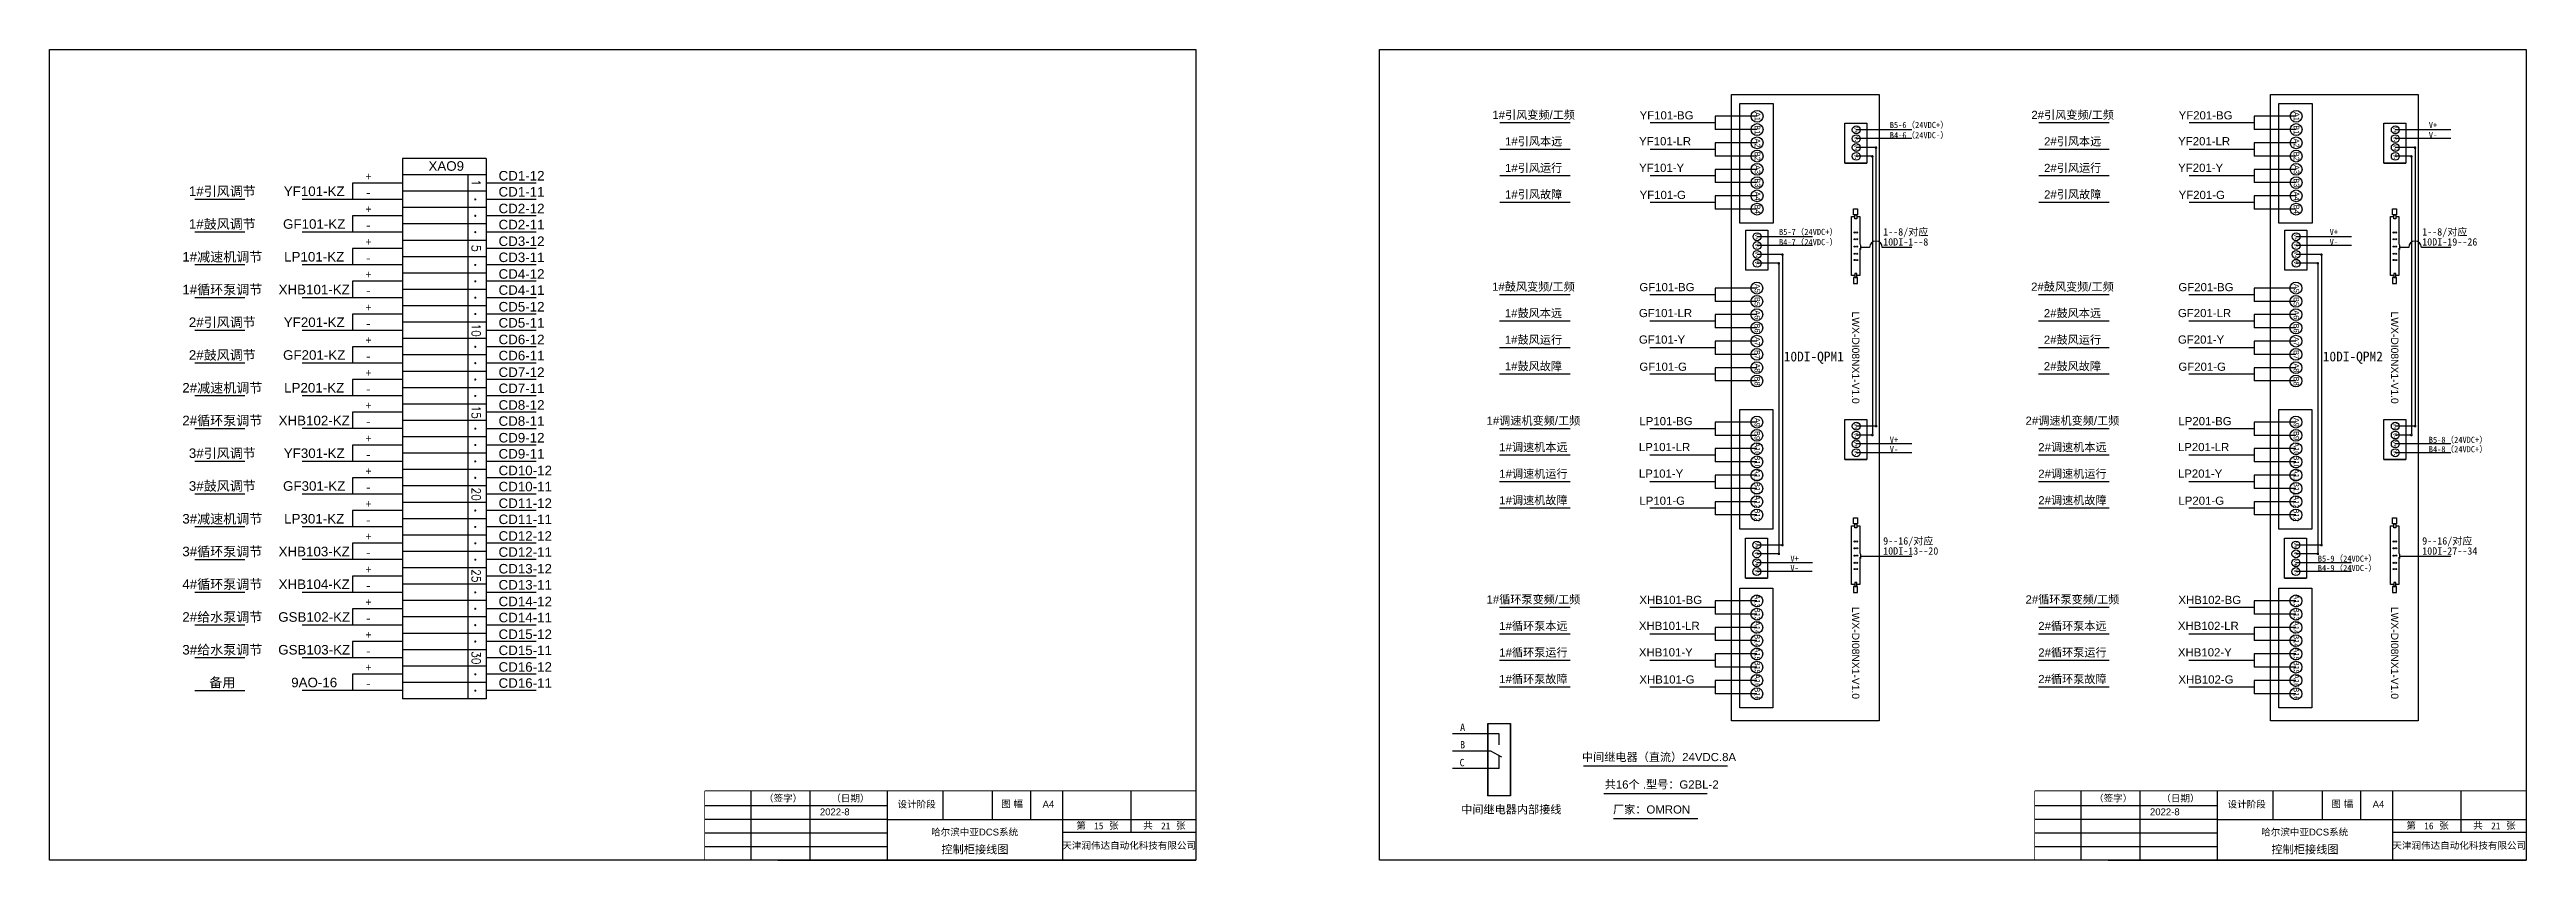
# Model space of a CAD drawing. Extents: x -156069 to -122631, y 9787 to 31117.
# Drawn here: x -136578 to -127504, y 13351 to 16323 of the extents above; entities that cross this region are included whole.
import ezdxf
from ezdxf.enums import TextEntityAlignment as Align

# ---------------------------------------------------------------- set-up
doc = ezdxf.new("R2010")
doc.units = 0
doc.layers.get('0').update_dxf_attribs({"linetype": 'CONTINUOUS'})
doc.layers.add('1', color=143, linetype='CONTINUOUS')
doc.layers.add('TEXT', color=3, linetype='CONTINUOUS')
doc.styles.add('Arial', font='arial.ttf')
doc.styles.add('ROMAND', font='romand')
doc.styles.get("Standard").update_dxf_attribs({"font": ''})
doc.styles.get('Standard').set_extended_font_data('SimSun')

msp = doc.modelspace()

# ---------------------------------------------------------------- texts
at = {"color": 0, "style": 'Arial', "width": 0.8}
for s, height, p in [('A1', 20.25, (-130320.46672, 16077.29488)), ('A1', 20.25, (-128345.7438, 16077.29488)), ('A2', 20.25, (-130320.46672, 15980.09488)), ('B1', 20.25, (-130320.46672, 16028.69488)), ('V+', 13.5, (-129959.60743, 16027.71284)), ('V-', 13.5, (-129959.60743, 15995.31284)), ('V+', 13.5, (-129959.60743, 15962.91284)), ('A2', 20.25, (-128345.7438, 15980.09488)), ('B1', 20.25, (-128345.7438, 16028.69488)), ('V+', 13.5, (-127984.88451, 16027.71284)), ('V-', 13.5, (-127984.88451, 15995.31284)), ('V+', 13.5, (-127984.88451, 15962.91284)), ('A3', 20.25, (-130320.46672, 15882.89488)), ('B2', 20.25, (-130320.46672, 15931.49488)), ('V-', 13.5, (-129959.60743, 15930.51284)), ('A3', 20.25, (-128345.7438, 15882.89488)), ('B2', 20.25, (-128345.7438, 15931.49488)), ('V-', 13.5, (-127984.88451, 15930.51284)), ('B3', 20.25, (-130320.46672, 15834.29488)), ('A4', 20.25, (-130320.46672, 15785.69488)), ('B3', 20.25, (-128345.7438, 15834.29488)), ('A4', 20.25, (-128345.7438, 15785.69488)), ('B4', 20.25, (-130320.46672, 15737.09488)), ('B4', 20.25, (-128345.7438, 15737.09488)), ('V+', 13.5, (-130322.85124, 15635.79042)), ('V-', 13.5, (-130322.85124, 15603.39042)), ('V+', 13.5, (-128348.12831, 15635.79042)), ('V-', 13.5, (-128348.12831, 15603.39042)), ('V+', 13.5, (-130322.85124, 15570.99042)), ('V-', 13.5, (-130322.85124, 15538.59042)), ('V+', 13.5, (-128348.12831, 15570.99042)), ('V-', 13.5, (-128348.12831, 15538.59042)), ('A5', 20.25, (-130321.33795, 15447.77211)), ('A5', 20.25, (-128346.61503, 15447.77211)), ('A6', 20.25, (-130321.33795, 15350.57211)), ('B5', 20.25, (-130321.33795, 15399.17211)), ('A6', 20.25, (-128346.61503, 15350.57211)), ('B5', 20.25, (-128346.61503, 15399.17211)), ('B6', 20.25, (-130321.33795, 15301.97211)), ('A7', 20.25, (-130321.33795, 15253.37211)), ('B6', 20.25, (-128346.61503, 15301.97211)), ('A7', 20.25, (-128346.61503, 15253.37211)), ('A8', 20.25, (-130321.33795, 15156.17211)), ('B7', 20.25, (-130321.33795, 15204.77211)), ('A8', 20.25, (-128346.61503, 15156.17211)), ('B7', 20.25, (-128346.61503, 15204.77211)), ('B8', 20.25, (-130321.33795, 15107.57211)), ('B8', 20.25, (-128346.61503, 15107.57211)), ('A9', 20.25, (-130321.33795, 14956.77448)), ('B9', 20.25, (-130321.33795, 14908.17448)), ('V+', 13.5, (-129959.60743, 14941.62943)), ('V-', 13.5, (-129959.60743, 14909.22943)), ('V+', 13.5, (-129959.60743, 14876.82943)), ('A9', 20.25, (-128346.61503, 14956.77448)), ('B9', 20.25, (-128346.61503, 14908.17448)), ('V+', 13.5, (-127984.88451, 14941.62943)), ('V-', 13.5, (-127984.88451, 14909.22943)), ('V+', 13.5, (-127984.88451, 14876.82943)), ('A10', 20.25, (-130321.33795, 14859.57448)), ('B10', 20.25, (-130321.33795, 14810.97448)), ('V-', 13.5, (-129959.60743, 14844.42943)), ('A10', 20.25, (-128346.61503, 14859.57448)), ('B10', 20.25, (-128346.61503, 14810.97448)), ('V-', 13.5, (-127984.88451, 14844.42943)), ('A11', 20.25, (-130321.33795, 14762.37448)), ('B11', 20.25, (-130321.33795, 14713.77448)), ('A11', 20.25, (-128346.61503, 14762.37448)), ('B11', 20.25, (-128346.61503, 14713.77448)), ('A12', 20.25, (-130321.33795, 14665.17448)), ('B12', 20.25, (-130321.33795, 14616.57448)), ('A12', 20.25, (-128346.61503, 14665.17448)), ('B12', 20.25, (-128346.61503, 14616.57448)), ('V+', 13.5, (-130323.72246, 14506.23127)), ('V-', 13.5, (-130323.72246, 14473.83127)), ('V+', 13.5, (-130323.72246, 14441.43127)), ('V+', 13.5, (-128348.99954, 14506.23127)), ('V-', 13.5, (-128348.99954, 14473.83127)), ('V+', 13.5, (-128348.99954, 14441.43127)), ('V-', 13.5, (-130323.72246, 14409.03127)), ('V-', 13.5, (-128348.99954, 14409.03127)), ('A13', 20.25, (-130321.33795, 14301.74108)), ('B13', 20.25, (-130321.33795, 14253.14108)), ('A13', 20.25, (-128346.61503, 14301.74108)), ('B13', 20.25, (-128346.61503, 14253.14108)), ('A14', 20.25, (-130321.33795, 14204.54108)), ('B14', 20.25, (-130321.33795, 14155.94108)), ('A14', 20.25, (-128346.61503, 14204.54108)), ('B14', 20.25, (-128346.61503, 14155.94108)), ('A15', 20.25, (-130321.33795, 14107.34108)), ('B15', 20.25, (-130321.33795, 14058.74108)), ('A15', 20.25, (-128346.61503, 14107.34108)), ('B15', 20.25, (-128346.61503, 14058.74108)), ('A16', 20.25, (-130321.33795, 14010.14108)), ('B16', 20.25, (-130321.33795, 13961.54108)), ('A16', 20.25, (-128346.61503, 14010.14108)), ('B16', 20.25, (-128346.61503, 13961.54108))]:
    msp.add_text(s, height=height, rotation=270, dxfattribs=at).set_placement(p, align=Align.MIDDLE)
at = {"color": 0, "style": 'Arial'}
for p in [(-129960.88522, 15193.69977), (-127986.1623, 15193.69977), (-129960.88522, 14111.55266), (-127986.1623, 14111.55266)]:
    msp.add_text('LWX-DI08NX1-V1.0', height=27, rotation=270, dxfattribs=at).set_placement(p, align=Align.MIDDLE)
for s, p in [('10DI-QPM1', (-130114.40538, 15193.69977)), ('10DI-QPM2', (-128139.68246, 15193.69977))]:
    msp.add_text(s, height=36).set_placement(p, align=Align.MIDDLE)
at = {"color": 3}
for s, p in [('A', (-131410.1836, 13825.79648)), ('C', (-131412.09123, 13696.53045)), ('B', (-131410.1836, 13761.76751))]:
    msp.add_text(s, height=27, dxfattribs=at).set_placement(p)
at = {"layer": '1', "style": 'Arial'}
for s, p in [('（签字）', (-133960.42242, 13566.84092)), ('2022-8', (-133755.56282, 13516.9255)), ('（日期）', (-133713.98534, 13566.84092)), ('设计阶段', (-133471.20558, 13544.87627)), ('图 幅', (-133090.94473, 13546.01976)), ('A4', (-132939.82124, 13544.92425)), ('（签字）', (-129087.65611, 13566.84092)), ('2022-8', (-128882.79651, 13516.9255)), ('（日期）', (-128841.21903, 13566.84092)), ('设计阶段', (-128598.43927, 13544.87627)), ('图 幅', (-128218.17842, 13546.01976)), ('A4', (-128067.05492, 13544.92425))]:
    msp.add_text(s, height=25, dxfattribs=at).set_placement(p)
for s, height, p in [('哈尔滨中亚DCS系统', 25, (-133188.66803, 13455.31281)), ('哈尔滨中亚DCS系统', 25, (-128315.90172, 13455.31281)), ('控制柜接线图', 30, (-133187.66051, 13391.84145)), ('天津润伟达自动化科技有限公司', 25, (-132622.47208, 13406.28636)), ('控制柜接线图', 30, (-128314.89419, 13391.84145)), ('天津润伟达自动化科技有限公司', 25, (-127749.70577, 13406.28636))]:
    msp.add_text(s, height=height, dxfattribs=at).set_placement(p, align=Align.MIDDLE_CENTER)
at = {"layer": '1'}
for s, p in [('第     张', (-132816.34367, 13466.82003)), ('15', (-132750.78479, 13465.76494)), ('共     张', (-132571.16018, 13466.82003)), ('21', (-132505.6013, 13465.76494)), ('第     张', (-127943.57736, 13466.82003)), ('16', (-127878.01848, 13465.76494)), ('共     张', (-127698.39387, 13466.82003)), ('21', (-127632.83499, 13465.76494))]:
    msp.add_text(s, height=25, dxfattribs=at).set_placement(p)
at = {"layer": 'TEXT', "style": 'Arial'}
for s, p in [('1#引风变频/工频', (-131140.75434, 16083.30511)), ('2#引风变频/工频', (-129166.03142, 16083.30511)), ('1#引风本远', (-131140.75434, 15986.10511)), ('2#引风本远', (-129166.03142, 15986.10511)), ('1#引风运行', (-131140.75434, 15888.90511)), ('2#引风运行', (-129166.03142, 15888.90511)), ('1#引风故障', (-131140.75434, 15791.70511)), ('2#引风故障', (-129166.03142, 15791.70511)), ('1#鼓风变频/工频', (-131141.62557, 15453.78234)), ('2#鼓风变频/工频', (-129166.90264, 15453.78234)), ('1#鼓风本远', (-131141.62557, 15356.58234)), ('2#鼓风本远', (-129166.90264, 15356.58234)), ('1#鼓风运行', (-131141.62557, 15259.38234)), ('2#鼓风运行', (-129166.90264, 15259.38234)), ('1#鼓风故障', (-131141.62557, 15162.18234)), ('2#鼓风故障', (-129166.90264, 15162.18234)), ('1#调速机变频/工频', (-131141.62557, 14962.78471)), ('2#调速机变频/工频', (-129166.90264, 14962.78471)), ('1#调速机本远', (-131141.62557, 14865.58471)), ('2#调速机本远', (-129166.90264, 14865.58471)), ('1#调速机运行', (-131141.62557, 14768.38471)), ('2#调速机运行', (-129166.90264, 14768.38471)), ('1#调速机故障', (-131141.62557, 14671.18471)), ('2#调速机故障', (-129166.90264, 14671.18471)), ('1#循环泵变频/工频', (-131141.62557, 14307.75131)), ('2#循环泵变频/工频', (-129166.90264, 14307.75131)), ('1#循环泵本远', (-131141.62557, 14210.55131)), ('2#循环泵本远', (-129166.90264, 14210.55131)), ('1#循环泵运行', (-131141.62557, 14113.35131)), ('2#循环泵运行', (-129166.90264, 14113.35131)), ('1#循环泵故障', (-131141.62557, 14016.15131)), ('2#循环泵故障', (-129166.90264, 14016.15131))]:
    msp.add_text(s, height=29.9, dxfattribs=at).set_placement(p, align=Align.MIDDLE_CENTER)
for s, p in [('YF101-BG', (-130752.50928, 16066.71364)), ('YF201-BG', (-128777.78636, 16066.71364)), ('YF101-LR', (-130754.29194, 15971.7874)), ('YF201-LR', (-128779.56902, 15971.7874)), ('YF101-Y', (-130754.29194, 15874.5874)), ('YF201-Y', (-128779.56902, 15874.5874)), ('YF101-G', (-130752.50928, 15775.11364)), ('YF201-G', (-128777.78636, 15775.11364)), ('GF101-BG', (-130753.38051, 15437.19086)), ('GF201-BG', (-128778.65759, 15437.19086)), ('GF101-LR', (-130755.16317, 15342.26462)), ('GF201-LR', (-128780.44025, 15342.26462)), ('GF101-Y', (-130755.16317, 15245.06462)), ('GF201-Y', (-128780.44025, 15245.06462)), ('GF101-G', (-130753.38051, 15145.59086)), ('GF201-G', (-128778.65759, 15145.59086)), ('LP101-BG', (-130753.38051, 14946.19324)), ('LP201-BG', (-128778.65759, 14946.19324)), ('LP101-LR', (-130755.16317, 14851.267)), ('LP201-LR', (-128780.44025, 14851.267)), ('LP101-Y', (-130755.16317, 14754.067)), ('LP201-Y', (-128780.44025, 14754.067)), ('LP101-G', (-130753.38051, 14654.59324)), ('LP201-G', (-128778.65759, 14654.59324)), ('XHB101-BG', (-130753.38051, 14291.15983)), ('XHB102-BG', (-128778.65759, 14291.15983)), ('XHB101-LR', (-130755.16317, 14196.2336)), ('XHB102-LR', (-128780.44025, 14196.2336)), ('XHB101-Y', (-130755.16317, 14099.0336)), ('XHB102-Y', (-128780.44025, 14099.0336)), ('XHB101-G', (-130753.38051, 13999.55983)), ('XHB102-G', (-128778.65759, 13999.55983)), ('中间继电器（直流）24VDC.8A', (-130963.54805, 13715.24729)), ('共16个 .型号：G2BL-2', (-130880.39864, 13614.69994)), ('中间继电器内部接线', (-131406.12687, 13523.27983)), ('厂家：OMRON', (-130849.92586, 13523.29324))]:
    msp.add_text(s, height=29.9, dxfattribs=at).set_placement(p)
at = {"layer": 'TEXT'}
for s, height, p in [('B5-6（24VDC+）', 22.5, (-129836.01355, 16035.11637)), ('B4-6（24VDC-）', 22.5, (-129836.01355, 15997.80959)), ('V+', 22.5, (-127861.29062, 16035.11637)), ('V-', 22.5, (-127861.29062, 15997.80959)), ('+', 30, (-135419.8624, 15842.80953)), ('-', 30, (-135419.8624, 15783.90552)), ('+', 30, (-135419.8624, 15722.80953)), ('+', 30, (-135419.8624, 15602.80953)), ('-', 30, (-135419.8624, 15663.90552)), ('B5-7（24VDC+）', 22.5, (-130241.77737, 15643.19396)), ('B4-7（24VDC-）', 22.5, (-130241.77737, 15605.88718)), ('1--8/对应', 27, (-129860.2574, 15641.24554)), ('10DI-1--8', 27, (-129860.2574, 15604.37457)), ('V+', 22.5, (-128224.53443, 15643.19396)), ('V-', 22.5, (-128224.53443, 15605.88718)), ('1--8/对应', 27, (-127885.53448, 15641.24554)), ('10DI-19--26', 27, (-127885.53448, 15604.37457)), ('-', 30, (-135419.8624, 15543.90552)), ('+', 30, (-135419.8624, 15482.80953)), ('-', 30, (-135419.8624, 15423.90552)), ('+', 30, (-135419.8624, 15362.80953)), ('+', 30, (-135419.8624, 15242.80953)), ('-', 30, (-135419.8624, 15303.90552)), ('-', 30, (-135419.8624, 15183.90552)), ('+', 30, (-135419.8624, 15122.80953)), ('-', 30, (-135419.8624, 15063.90552)), ('+', 30, (-135419.8624, 15002.80953)), ('+', 30, (-135419.8624, 14882.80953)), ('-', 30, (-135419.8624, 14943.90552)), ('V+', 22.5, (-129836.01355, 14881.47764)), ('B5-8（24VDC+）', 22.5, (-127861.29062, 14881.47764)), ('-', 30, (-135419.8624, 14823.90552)), ('V-', 22.5, (-129836.01355, 14847.00755)), ('B4-8（24VDC+）', 22.5, (-127861.29062, 14847.00755)), ('+', 30, (-135419.8624, 14762.80953)), ('-', 30, (-135419.8624, 14703.90552)), ('+', 30, (-135419.8624, 14642.80953)), ('+', 30, (-135419.8624, 14522.80953)), ('-', 30, (-135419.8624, 14583.90552)), ('9--16/对应', 27, (-129860.2574, 14508.81068)), ('9--16/对应', 27, (-127885.53448, 14508.81068)), ('+', 30, (-135419.8624, 14402.80953)), ('-', 30, (-135419.8624, 14463.90552)), ('V+', 22.5, (-130200.12858, 14446.07948)), ('V-', 22.5, (-130200.12858, 14411.60939)), ('10DI-13--20', 27, (-129860.2574, 14471.93971)), ('B5-9（24VDC+）', 22.5, (-128267.92567, 14446.07948)), ('B4-9（24VDC-）', 22.5, (-128267.92567, 14411.60939)), ('10DI-27--34', 27, (-127885.53448, 14471.93971)), ('-', 30, (-135419.8624, 14343.90552)), ('+', 30, (-135419.8624, 14282.80953)), ('+', 30, (-135419.8624, 14162.80953)), ('-', 30, (-135419.8624, 14223.90552)), ('+', 30, (-135419.8624, 14042.80953)), ('-', 30, (-135419.8624, 14103.90552)), ('-', 30, (-135419.8624, 13983.90552))]:
    msp.add_text(s, height=height, dxfattribs=at).set_placement(p)
at = {"layer": 'TEXT', "style": 'Arial'}
msp.add_text('XAO9', height=35, dxfattribs=at).set_placement((-135124.46791, 15878.51348), align=Align.CENTER)
at = {"layer": 'TEXT', "color": 0, "style": 'Arial'}
for s, p in [('1#引风调节', (-135944.85719, 15803.43494)), ('YF101-KZ', (-135608.23406, 15803.43494)), ('1#鼓风调节', (-135944.85719, 15683.43492)), ('GF101-KZ', (-135608.23406, 15683.43494)), ('1#减速机调节', (-135944.85719, 15563.43492)), ('LP101-KZ', (-135608.23406, 15563.43494)), ('1#循环泵调节', (-135944.85719, 15443.43492)), ('XHB101-KZ', (-135608.23406, 15443.43494)), ('2#引风调节', (-135944.85719, 15323.43492)), ('YF201-KZ', (-135608.23406, 15323.43494)), ('2#鼓风调节', (-135944.85719, 15203.4349)), ('GF201-KZ', (-135608.23406, 15203.43496)), ('2#减速机调节', (-135944.85719, 15083.4349)), ('LP201-KZ', (-135608.23406, 15083.43494)), ('2#循环泵调节', (-135944.85719, 14963.4349)), ('XHB102-KZ', (-135608.23406, 14963.43494)), ('3#引风调节', (-135944.85719, 14843.43492)), ('YF301-KZ', (-135608.23406, 14843.43494)), ('3#鼓风调节', (-135944.85719, 14723.4349)), ('GF301-KZ', (-135608.23406, 14723.43491)), ('3#减速机调节', (-135944.85719, 14603.4349)), ('LP301-KZ', (-135608.23406, 14603.43491)), ('3#循环泵调节', (-135944.85719, 14483.4349)), ('XHB103-KZ', (-135608.23406, 14483.43491)), ('4#循环泵调节', (-135944.85719, 14363.43492)), ('XHB104-KZ', (-135608.23406, 14363.43493)), ('2#给水泵调节', (-135944.85719, 14243.4349)), ('GSB102-KZ', (-135608.23406, 14243.43491)), ('3#给水泵调节', (-135944.85719, 14123.4349)), ('GSB103-KZ', (-135608.23406, 14123.43491)), ('备用', (-135944.85719, 14003.4349)), ('9AO-16', (-135608.23406, 14003.43491))]:
    msp.add_text(s, height=35, dxfattribs=at).set_placement(p, align=Align.MIDDLE_CENTER)
at = {"layer": 'TEXT', "style": 'ROMAND'}
for s, p in [('1', (-135030.70115, 15834.41728)), ('5', (-135030.70115, 15594.2512))]:
    msp.add_text(s, height=31.6008, rotation=270, dxfattribs=at).set_placement(p, align=Align.CENTER)
at = {"layer": 'TEXT', "color": 0, "style": 'Arial'}
for s, p in [('CD1-12', (-134932.86887, 15842.80953)), ('CD1-11', (-134932.86887, 15783.90552)), ('CD2-12', (-134932.86887, 15722.80953)), ('CD2-11', (-134932.86887, 15663.90552)), ('CD3-12', (-134932.86887, 15602.80953)), ('CD3-11', (-134932.86887, 15543.90552)), ('CD4-12', (-134932.86887, 15482.80953)), ('CD4-11', (-134932.86887, 15423.90552)), ('CD5-12', (-134932.86887, 15362.80953)), ('CD5-11', (-134932.86887, 15303.90552)), ('CD6-12', (-134932.86887, 15242.80953)), ('CD6-11', (-134932.86887, 15183.90552)), ('CD7-12', (-134932.86887, 15122.80953)), ('CD7-11', (-134932.86887, 15063.90552)), ('CD8-12', (-134932.86887, 15002.80953)), ('CD8-11', (-134932.86887, 14943.90552)), ('CD9-12', (-134932.86887, 14882.80953)), ('CD9-11', (-134932.86887, 14823.90552)), ('CD10-12', (-134932.86887, 14762.80953)), ('CD10-11', (-134932.86887, 14703.90552)), ('CD11-12', (-134932.86887, 14642.80953)), ('CD11-11', (-134932.86887, 14583.90552)), ('CD12-12', (-134932.86887, 14522.80953)), ('CD12-11', (-134932.86887, 14463.90552)), ('CD13-12', (-134932.86887, 14402.80953)), ('CD13-11', (-134932.86887, 14343.90552)), ('CD14-12', (-134932.86887, 14282.80953)), ('CD14-11', (-134932.86887, 14223.90552)), ('CD15-12', (-134932.86887, 14162.80953)), ('CD15-11', (-134932.86887, 14103.90552)), ('CD16-12', (-134932.86887, 14042.80953)), ('CD16-11', (-134932.86887, 13983.90552))]:
    msp.add_text(s, height=35, dxfattribs=at).set_placement(p)
at = {"layer": 'TEXT', "style": 'ROMAND', "width": 0.9}
for s, p in [('10', (-135030.70115, 15294.0436)), ('15', (-135030.70115, 14993.836)), ('20', (-135030.70115, 14693.6284)), ('25', (-135030.70115, 14393.836)), ('30', (-135030.70115, 14093.6284))]:
    msp.add_text(s, height=31.6008, rotation=270, dxfattribs=at).set_placement(p, align=Align.CENTER)

# ---------------------------------------------------------------- linework, layer by layer
for p, q in [((-130415.40287, 16157.5412), (-129875.40287, 16157.5412)), ((-130415.40287, 13862.54148), (-130415.40287, 16157.5412)), ((-129875.40287, 16157.5412), (-129875.40287, 13862.54148)), ((-128440.67995, 16157.5412), (-127900.67995, 16157.5412)), ((-128440.67995, 13862.54148), (-128440.67995, 16157.5412)), ((-127900.67995, 16157.5412), (-127900.67995, 13862.54148)), ((-130322.1156, 16078.10863), (-130475.43915, 16078.10863)), ((-130475.43915, 16078.10863), (-130475.43915, 16029.50863)), ((-128347.39268, 16078.10863), (-128500.71622, 16078.10863)), ((-128500.71622, 16078.10863), (-128500.71622, 16029.50863)), ((-130475.43915, 16053.80863), (-130713.96174, 16053.80863)), ((-130322.1156, 16029.50863), (-130475.43915, 16029.50863)), ((-130322.1156, 15980.90863), (-130475.43915, 15980.90863)), ((-130475.43915, 15980.90863), (-130475.43915, 15932.30863)), ((-129755.67553, 16028.63164), (-129958.87179, 16028.63164)), ((-129755.67713, 15996.23164), (-129958.87179, 15996.23164)), ((-128500.71622, 16053.80863), (-128739.23882, 16053.80863)), ((-128347.39268, 16029.50863), (-128500.71622, 16029.50863)), ((-128347.39268, 15980.90863), (-128500.71622, 15980.90863)), ((-128500.71622, 15980.90863), (-128500.71622, 15932.30863)), ((-127780.95261, 16028.63164), (-127984.14887, 16028.63164)), ((-127780.95421, 15996.23164), (-127984.14887, 15996.23164)), ((-130475.43915, 15956.60863), (-130713.96174, 15956.60863)), ((-130322.1156, 15932.30863), (-130475.43915, 15932.30863)), ((-130322.1156, 15883.70863), (-130475.43915, 15883.70863)), ((-130475.43915, 15883.70863), (-130475.43915, 15835.10863)), ((-130000.73572, 15906.73558), (-129919.73572, 15906.73558)), ((-129883.91538, 15963.83164), (-129958.87179, 15963.83164)), ((-129897.13426, 15931.43164), (-129958.87179, 15931.43164)), ((-129899.89217, 15934.10964), (-129899.89217, 14913.35307)), ((-129886.56146, 15966.46327), (-129886.56146, 14942.13598)), ((-128500.71622, 15956.60863), (-128739.23882, 15956.60863)), ((-128347.39268, 15932.30863), (-128500.71622, 15932.30863)), ((-128347.39268, 15883.70863), (-128500.71622, 15883.70863)), ((-128500.71622, 15883.70863), (-128500.71622, 15835.10863)), ((-128026.0128, 15906.73558), (-127945.0128, 15906.73558)), ((-127909.19246, 15963.83164), (-127984.14887, 15963.83164)), ((-127922.41134, 15931.43164), (-127984.14887, 15931.43164)), ((-127925.16925, 15934.10964), (-127925.16925, 14913.35307)), ((-127911.83854, 15966.46327), (-127911.83854, 14942.13598)), ((-135284.32738, 15833.51784), (-135468.04099, 15833.51784)), ((-135468.04099, 15833.51784), (-135468.04099, 15773.51783)), ((-130475.43915, 15859.40863), (-130713.96174, 15859.40863)), ((-130322.1156, 15835.10863), (-130475.43915, 15835.10863)), ((-128500.71622, 15859.40863), (-128739.23882, 15859.40863)), ((-128347.39268, 15835.10863), (-128500.71622, 15835.10863)), ((-135862.28228, 15773.43479), (-136045.99589, 15773.43479)), ((-135468.04099, 15773.51783), (-135651.7546, 15773.51783)), ((-135284.32738, 15773.51783), (-135468.04099, 15773.51783)), ((-135284.32738, 15713.51782), (-135468.04099, 15713.51782)), ((-135468.04099, 15713.51782), (-135468.04099, 15653.51781)), ((-130475.43915, 15762.20863), (-130713.96174, 15762.20863)), ((-130322.1156, 15786.50863), (-130475.43915, 15786.50863)), ((-130475.43915, 15786.50863), (-130475.43915, 15737.90863)), ((-130322.1156, 15737.90863), (-130475.43915, 15737.90863)), ((-129976.62276, 15710.39719), (-129964.68288, 15710.39719)), ((-129976.62276, 15494.33104), (-129976.62276, 15710.39719)), ((-129957.21595, 15710.39719), (-129945.88013, 15710.39719)), ((-129945.88013, 15710.39719), (-129945.88013, 15610.35793)), ((-128500.71622, 15762.20863), (-128739.23882, 15762.20863)), ((-128347.39268, 15786.50863), (-128500.71622, 15786.50863)), ((-128500.71622, 15786.50863), (-128500.71622, 15737.90863)), ((-128347.39268, 15737.90863), (-128500.71622, 15737.90863)), ((-128001.89984, 15710.39719), (-127989.95996, 15710.39719)), ((-128001.89984, 15494.33104), (-128001.89984, 15710.39719)), ((-127982.49303, 15710.39719), (-127971.15721, 15710.39719)), ((-127971.15721, 15710.39719), (-127971.15721, 15610.35793)), ((-135862.28228, 15653.43477), (-136045.99589, 15653.43477)), ((-135468.04099, 15653.51781), (-135651.7546, 15653.51781)), ((-135284.32738, 15653.51781), (-135468.04099, 15653.51781)), ((-130118.91934, 15636.70923), (-130322.1156, 15636.70923)), ((-129945.88013, 15610.35793), (-129943.58267, 15605.35864)), ((-128144.19642, 15636.70923), (-128347.39268, 15636.70923)), ((-127971.15721, 15610.35793), (-127968.85975, 15605.35864)), ((-135862.28228, 15533.43477), (-136045.99589, 15533.43477)), ((-135468.04099, 15533.51781), (-135651.7546, 15533.51781)), ((-135284.32738, 15593.51782), (-135468.04099, 15593.51782)), ((-135468.04099, 15593.51782), (-135468.04099, 15533.51781)), ((-135284.32738, 15533.51781), (-135468.04099, 15533.51781)), ((-130118.92094, 15604.30923), (-130322.1156, 15604.30923)), ((-130231.95782, 15571.90923), (-130322.1156, 15571.90923)), ((-130245.40036, 15539.50923), (-130322.1156, 15539.50923)), ((-130242.64246, 15542.18723), (-130242.64246, 14474.75007)), ((-130229.31175, 15574.54085), (-130229.31175, 14507.15007)), ((-129945.88013, 15595.42033), (-129945.88013, 15494.33104)), ((-129945.88013, 15595.42033), (-129943.58267, 15590.42104)), ((-129943.58267, 15605.35864), (-129943.58267, 15590.42104)), ((-129909.77143, 15597.88984), (-129943.58267, 15597.88984)), ((-129755.67553, 15597.88984), (-129863.35149, 15597.88984)), ((-128144.19802, 15604.30923), (-128347.39268, 15604.30923)), ((-128257.2349, 15571.90923), (-128347.39268, 15571.90923)), ((-128270.67744, 15539.50923), (-128347.39268, 15539.50923)), ((-128267.91953, 15542.18723), (-128267.91953, 14474.75007)), ((-128254.58882, 15574.54085), (-128254.58882, 14507.15007)), ((-127971.15721, 15595.42033), (-127971.15721, 15494.33104)), ((-127971.15721, 15595.42033), (-127968.85975, 15590.42104)), ((-127968.85975, 15605.35864), (-127968.85975, 15590.42104)), ((-127935.04851, 15597.88984), (-127968.85975, 15597.88984)), ((-127780.95261, 15597.88984), (-127888.62857, 15597.88984)), ((-135284.32738, 15473.51782), (-135468.04099, 15473.51782)), ((-135468.04099, 15473.51782), (-135468.04099, 15413.51781)), ((-130322.98682, 15448.58586), (-130476.31037, 15448.58586)), ((-130476.31037, 15448.58586), (-130476.31037, 15399.98586)), ((-129964.68757, 15494.33104), (-129976.62276, 15494.33104)), ((-129945.88013, 15494.33104), (-129957.22065, 15494.33104)), ((-128348.2639, 15448.58586), (-128501.58745, 15448.58586)), ((-128501.58745, 15448.58586), (-128501.58745, 15399.98586)), ((-127989.96465, 15494.33104), (-128001.89984, 15494.33104)), ((-127971.15721, 15494.33104), (-127982.49772, 15494.33104)), ((-135862.28228, 15413.43477), (-136045.99589, 15413.43477)), ((-135468.04099, 15413.51781), (-135651.7546, 15413.51781)), ((-135284.32738, 15413.51781), (-135468.04099, 15413.51781)), ((-135284.32738, 15353.51782), (-135468.04099, 15353.51782)), ((-135468.04099, 15353.51782), (-135468.04099, 15293.51781)), ((-130476.31037, 15424.28586), (-130714.83297, 15424.28586)), ((-130322.98682, 15399.98586), (-130476.31037, 15399.98586)), ((-130322.98682, 15351.38586), (-130476.31037, 15351.38586)), ((-130476.31037, 15351.38586), (-130476.31037, 15302.78586)), ((-128501.58745, 15424.28586), (-128740.11005, 15424.28586)), ((-128348.2639, 15399.98586), (-128501.58745, 15399.98586)), ((-128348.2639, 15351.38586), (-128501.58745, 15351.38586)), ((-128501.58745, 15351.38586), (-128501.58745, 15302.78586)), ((-135862.28228, 15293.43477), (-136045.99589, 15293.43477)), ((-135468.04099, 15293.51781), (-135651.7546, 15293.51781)), ((-135284.32738, 15293.51781), (-135468.04099, 15293.51781)), ((-130476.31037, 15327.08586), (-130714.83297, 15327.08586)), ((-130322.98682, 15302.78586), (-130476.31037, 15302.78586)), ((-130322.98682, 15254.18586), (-130476.31037, 15254.18586)), ((-130476.31037, 15254.18586), (-130476.31037, 15205.58586)), ((-128501.58745, 15327.08586), (-128740.11005, 15327.08586)), ((-128348.2639, 15302.78586), (-128501.58745, 15302.78586)), ((-128348.2639, 15254.18586), (-128501.58745, 15254.18586)), ((-128501.58745, 15254.18586), (-128501.58745, 15205.58586)), ((-135862.28228, 15173.43477), (-136045.99589, 15173.43477)), ((-135468.04099, 15173.51781), (-135651.7546, 15173.51781)), ((-135284.32738, 15233.51782), (-135468.04099, 15233.51782)), ((-135468.04099, 15233.51782), (-135468.04099, 15173.51781)), ((-135284.32738, 15173.51781), (-135468.04099, 15173.51781)), ((-130476.31037, 15229.88586), (-130714.83297, 15229.88586)), ((-130322.98682, 15205.58586), (-130476.31037, 15205.58586)), ((-130322.98682, 15156.98586), (-130476.31037, 15156.98586)), ((-130476.31037, 15156.98586), (-130476.31037, 15108.38586)), ((-128501.58745, 15229.88586), (-128740.11005, 15229.88586)), ((-128348.2639, 15205.58586), (-128501.58745, 15205.58586)), ((-128348.2639, 15156.98586), (-128501.58745, 15156.98586)), ((-128501.58745, 15156.98586), (-128501.58745, 15108.38586)), ((-135284.32738, 15113.51782), (-135468.04099, 15113.51782)), ((-135468.04099, 15113.51782), (-135468.04099, 15053.51781)), ((-130476.31037, 15132.68586), (-130714.83297, 15132.68586)), ((-130322.98682, 15108.38586), (-130476.31037, 15108.38586)), ((-128501.58745, 15132.68586), (-128740.11005, 15132.68586)), ((-128348.2639, 15108.38586), (-128501.58745, 15108.38586)), ((-135862.28228, 15053.43477), (-136045.99589, 15053.43477)), ((-135468.04099, 15053.51781), (-135651.7546, 15053.51781)), ((-135284.32738, 15053.51781), (-135468.04099, 15053.51781)), ((-135284.32738, 14993.51782), (-135468.04099, 14993.51782)), ((-135468.04099, 14993.51782), (-135468.04099, 14933.51781)), ((-135862.28228, 14933.43477), (-136045.99589, 14933.43477)), ((-135468.04099, 14933.51781), (-135651.7546, 14933.51781)), ((-135284.32738, 14933.51781), (-135468.04099, 14933.51781)), ((-130476.31037, 14933.28823), (-130714.83297, 14933.28823)), ((-130322.98682, 14957.58823), (-130476.31037, 14957.58823)), ((-130476.31037, 14957.58823), (-130476.31037, 14908.98823)), ((-130322.98682, 14908.98823), (-130476.31037, 14908.98823)), ((-129883.38896, 14942.54823), (-129958.87179, 14942.54823)), ((-129899.89217, 14910.14823), (-129958.87179, 14910.14823)), ((-129899.89217, 14910.14823), (-129899.89217, 14907.34045)), ((-129886.19674, 14942.54823), (-129886.19674, 14939.74045)), ((-128501.58745, 14933.28823), (-128740.11005, 14933.28823)), ((-128348.2639, 14957.58823), (-128501.58745, 14957.58823)), ((-128501.58745, 14957.58823), (-128501.58745, 14908.98823)), ((-128348.2639, 14908.98823), (-128501.58745, 14908.98823)), ((-127908.66604, 14942.54823), (-127984.14887, 14942.54823)), ((-127925.16925, 14910.14823), (-127984.14887, 14910.14823)), ((-127925.16925, 14910.14823), (-127925.16925, 14907.34045)), ((-127911.47382, 14942.54823), (-127911.47382, 14939.74045)), ((-135862.28228, 14813.43477), (-136045.99589, 14813.43477)), ((-135468.04099, 14813.51781), (-135651.7546, 14813.51781)), ((-135284.32738, 14873.51782), (-135468.04099, 14873.51782)), ((-135468.04099, 14873.51782), (-135468.04099, 14813.51781)), ((-135284.32738, 14813.51781), (-135468.04099, 14813.51781)), ((-130476.31037, 14836.08823), (-130714.83297, 14836.08823)), ((-130322.98682, 14860.38823), (-130476.31037, 14860.38823)), ((-130476.31037, 14860.38823), (-130476.31037, 14811.78823)), ((-130322.98682, 14811.78823), (-130476.31037, 14811.78823)), ((-130000.73572, 14820.65217), (-129919.73572, 14820.65217)), ((-129755.3038, 14877.74823), (-129958.87179, 14877.74823)), ((-129755.67553, 14845.34823), (-129958.87179, 14845.34823)), ((-128501.58745, 14836.08823), (-128740.11005, 14836.08823)), ((-128348.2639, 14860.38823), (-128501.58745, 14860.38823)), ((-128501.58745, 14860.38823), (-128501.58745, 14811.78823)), ((-128348.2639, 14811.78823), (-128501.58745, 14811.78823)), ((-128026.0128, 14820.65217), (-127945.0128, 14820.65217)), ((-127780.58088, 14877.74823), (-127984.14887, 14877.74823)), ((-127780.95261, 14845.34823), (-127984.14887, 14845.34823)), ((-135284.32738, 14753.51782), (-135468.04099, 14753.51782)), ((-135468.04099, 14753.51782), (-135468.04099, 14693.51781)), ((-130476.31037, 14738.88823), (-130714.83297, 14738.88823)), ((-130322.98682, 14763.18823), (-130476.31037, 14763.18823)), ((-130476.31037, 14763.18823), (-130476.31037, 14714.58823)), ((-130322.98682, 14714.58823), (-130476.31037, 14714.58823)), ((-128501.58745, 14738.88823), (-128740.11005, 14738.88823)), ((-128348.2639, 14763.18823), (-128501.58745, 14763.18823)), ((-128501.58745, 14763.18823), (-128501.58745, 14714.58823)), ((-128348.2639, 14714.58823), (-128501.58745, 14714.58823)), ((-135862.28228, 14693.43475), (-136045.99589, 14693.43475)), ((-135468.04099, 14693.51781), (-135651.7546, 14693.51781)), ((-135284.32738, 14693.51781), (-135468.04099, 14693.51781)), ((-135284.32738, 14633.51782), (-135468.04099, 14633.51782)), ((-135468.04099, 14633.51782), (-135468.04099, 14573.51781)), ((-130476.31037, 14641.68823), (-130714.83297, 14641.68823)), ((-130322.98682, 14665.98823), (-130476.31037, 14665.98823)), ((-130476.31037, 14665.98823), (-130476.31037, 14617.38823)), ((-130322.98682, 14617.38823), (-130476.31037, 14617.38823)), ((-128501.58745, 14641.68823), (-128740.11005, 14641.68823)), ((-128348.2639, 14665.98823), (-128501.58745, 14665.98823)), ((-128501.58745, 14665.98823), (-128501.58745, 14617.38823)), ((-128348.2639, 14617.38823), (-128501.58745, 14617.38823)), ((-135862.28228, 14573.43475), (-136045.99589, 14573.43475)), ((-135468.04099, 14573.51781), (-135651.7546, 14573.51781)), ((-135284.32738, 14573.51781), (-135468.04099, 14573.51781)), ((-129976.62276, 14577.96234), (-129964.68288, 14577.96234)), ((-129976.62276, 14361.89619), (-129976.62276, 14577.96234)), ((-129957.21595, 14577.96234), (-129945.88013, 14577.96234)), ((-129945.88013, 14577.96234), (-129945.88013, 14477.92307)), ((-128001.89984, 14577.96234), (-127989.95996, 14577.96234)), ((-128001.89984, 14361.89619), (-128001.89984, 14577.96234)), ((-127982.49303, 14577.96234), (-127971.15721, 14577.96234)), ((-127971.15721, 14577.96234), (-127971.15721, 14477.92307)), ((-135862.28228, 14453.43475), (-136045.99589, 14453.43475)), ((-135468.04099, 14453.51781), (-135651.7546, 14453.51781)), ((-135284.32738, 14513.51782), (-135468.04099, 14513.51782)), ((-135468.04099, 14513.51782), (-135468.04099, 14453.51781)), ((-135284.32738, 14453.51781), (-135468.04099, 14453.51781)), ((-130226.55384, 14507.15007), (-130322.98682, 14507.15007)), ((-130239.83468, 14474.75007), (-130322.98682, 14474.75007)), ((-130119.41883, 14442.35007), (-130322.98682, 14442.35007)), ((-130242.64246, 14474.75007), (-130242.64246, 14471.94229)), ((-130229.31175, 14506.62323), (-130229.31175, 14503.81545)), ((-129945.88013, 14477.92307), (-129943.58267, 14472.92378)), ((-129945.88013, 14462.98547), (-129945.88013, 14361.89619)), ((-129945.88013, 14462.98547), (-129943.58267, 14457.98618)), ((-129943.58267, 14472.92378), (-129943.58267, 14457.98618)), ((-129755.67553, 14465.45498), (-129943.58267, 14465.45498)), ((-128251.83092, 14507.15007), (-128348.2639, 14507.15007)), ((-128265.11176, 14474.75007), (-128348.2639, 14474.75007)), ((-128144.69591, 14442.35007), (-128348.2639, 14442.35007)), ((-128267.91953, 14474.75007), (-128267.91953, 14471.94229)), ((-128254.58882, 14506.62323), (-128254.58882, 14503.81545)), ((-127971.15721, 14477.92307), (-127968.85975, 14472.92378)), ((-127971.15721, 14462.98547), (-127971.15721, 14361.89619)), ((-127971.15721, 14462.98547), (-127968.85975, 14457.98618)), ((-127968.85975, 14472.92378), (-127968.85975, 14457.98618)), ((-127780.95261, 14465.45498), (-127968.85975, 14465.45498)), ((-135284.32738, 14393.51782), (-135468.04099, 14393.51782)), ((-135468.04099, 14393.51782), (-135468.04099, 14333.51781)), ((-130364.85075, 14385.25401), (-130283.85075, 14385.25401)), ((-130119.79057, 14409.95007), (-130322.98682, 14409.95007)), ((-129964.68757, 14361.89619), (-129976.62276, 14361.89619)), ((-129945.88013, 14361.89619), (-129957.22065, 14361.89619)), ((-128390.12783, 14385.25401), (-128309.12783, 14385.25401)), ((-128145.06764, 14409.95007), (-128348.2639, 14409.95007)), ((-127989.96465, 14361.89619), (-128001.89984, 14361.89619)), ((-127971.15721, 14361.89619), (-127982.49772, 14361.89619)), ((-135862.28228, 14333.43475), (-136045.99589, 14333.43475)), ((-135468.04099, 14333.51781), (-135651.7546, 14333.51781)), ((-135284.32738, 14333.51781), (-135468.04099, 14333.51781)), ((-135284.32738, 14273.51782), (-135468.04099, 14273.51782)), ((-135468.04099, 14273.51782), (-135468.04099, 14213.51781)), ((-130476.31037, 14278.25483), (-130714.83297, 14278.25483)), ((-130322.98682, 14302.55483), (-130476.31037, 14302.55483)), ((-130476.31037, 14302.55483), (-130476.31037, 14253.95483)), ((-130322.98682, 14253.95483), (-130476.31037, 14253.95483)), ((-128501.58745, 14278.25483), (-128740.11005, 14278.25483)), ((-128348.2639, 14302.55483), (-128501.58745, 14302.55483)), ((-128501.58745, 14302.55483), (-128501.58745, 14253.95483)), ((-128348.2639, 14253.95483), (-128501.58745, 14253.95483)), ((-135862.28228, 14213.43475), (-136045.99589, 14213.43475)), ((-135468.04099, 14213.51781), (-135651.7546, 14213.51781)), ((-135284.32738, 14213.51781), (-135468.04099, 14213.51781)), ((-130476.31037, 14181.05483), (-130714.83297, 14181.05483)), ((-130322.98682, 14205.35483), (-130476.31037, 14205.35483)), ((-130476.31037, 14205.35483), (-130476.31037, 14156.75483)), ((-130322.98682, 14156.75483), (-130476.31037, 14156.75483)), ((-128501.58745, 14181.05483), (-128740.11005, 14181.05483)), ((-128348.2639, 14205.35483), (-128501.58745, 14205.35483)), ((-128501.58745, 14205.35483), (-128501.58745, 14156.75483)), ((-128348.2639, 14156.75483), (-128501.58745, 14156.75483)), ((-135862.28228, 14093.43475), (-136045.99589, 14093.43475)), ((-135468.04099, 14093.51781), (-135651.7546, 14093.51781)), ((-135284.32738, 14153.51782), (-135468.04099, 14153.51782)), ((-135468.04099, 14153.51782), (-135468.04099, 14093.51781)), ((-135284.32738, 14093.51781), (-135468.04099, 14093.51781)), ((-130476.31037, 14083.85483), (-130714.83297, 14083.85483)), ((-130322.98682, 14108.15483), (-130476.31037, 14108.15483)), ((-130476.31037, 14108.15483), (-130476.31037, 14059.55483)), ((-128501.58745, 14083.85483), (-128740.11005, 14083.85483)), ((-128348.2639, 14108.15483), (-128501.58745, 14108.15483)), ((-128501.58745, 14108.15483), (-128501.58745, 14059.55483)), ((-135284.32738, 14033.51782), (-135468.04099, 14033.51782)), ((-135468.04099, 14033.51782), (-135468.04099, 13973.51781)), ((-130476.31037, 13986.65483), (-130714.83297, 13986.65483)), ((-130322.98682, 14059.55483), (-130476.31037, 14059.55483)), ((-130322.98682, 14010.95483), (-130476.31037, 14010.95483)), ((-130476.31037, 14010.95483), (-130476.31037, 13962.35483)), ((-128501.58745, 13986.65483), (-128740.11005, 13986.65483)), ((-128348.2639, 14059.55483), (-128501.58745, 14059.55483)), ((-128348.2639, 14010.95483), (-128501.58745, 14010.95483)), ((-128501.58745, 14010.95483), (-128501.58745, 13962.35483)), ((-135862.28228, 13973.43475), (-136045.99589, 13973.43475)), ((-135468.04099, 13973.51781), (-135651.7546, 13973.51781)), ((-135284.32738, 13973.51781), (-135468.04099, 13973.51781)), ((-130322.98682, 13962.35483), (-130476.31037, 13962.35483)), ((-128348.2639, 13962.35483), (-128501.58745, 13962.35483)), ((-129875.40287, 13862.54148), (-130415.40287, 13862.54148)), ((-127900.67995, 13862.54148), (-128440.67995, 13862.54148)), ((-130957.61943, 13697.46596), (-130430.95509, 13697.46596)), ((-130883.38929, 13596.9186), (-130505.18523, 13596.9186)), ((-130848.72301, 13505.51191), (-130539.85152, 13505.51191))]:
    msp.add_line(p, q)
at = {"color": 1}
for p, q in [((-135284.32738, 15923.51787), (-135284.32738, 13943.51783)), ((-134978.26365, 15923.51787), (-135284.32738, 15923.51787)), ((-134978.26365, 15923.51787), (-134978.26365, 13943.51783)), ((-134978.26365, 15863.51783), (-135284.32738, 15863.51783)), ((-134978.26365, 15803.51783), (-135284.32738, 15803.51783)), ((-135045.59921, 15863.51783), (-135045.59921, 13943.51783)), ((-134978.26365, 15863.51785), (-134978.26365, 15803.47633)), ((-134978.26365, 15743.51783), (-135284.32738, 15743.51783)), ((-134978.26365, 15683.51783), (-135284.32738, 15683.51783)), ((-134978.26365, 15623.51783), (-135284.32738, 15623.51783)), ((-134978.26365, 15563.51783), (-135284.32738, 15563.51783)), ((-134978.26365, 15503.51783), (-135284.32738, 15503.51783)), ((-134978.26365, 15443.51783), (-135284.32738, 15443.51783)), ((-134978.26365, 15383.51783), (-135284.32738, 15383.51783)), ((-134978.26365, 15323.51783), (-135284.32738, 15323.51783)), ((-134978.26365, 15263.51783), (-135284.32738, 15263.51783)), ((-134978.26365, 15203.51783), (-135284.32738, 15203.51783)), ((-134978.26365, 15143.51783), (-135284.32738, 15143.51783)), ((-134978.26365, 15083.51783), (-135284.32738, 15083.51783)), ((-134978.26365, 15023.51783), (-135284.32738, 15023.51783)), ((-134978.26365, 14963.51783), (-135284.32738, 14963.51783)), ((-134978.26365, 14903.51783), (-135284.32738, 14903.51783)), ((-134978.26365, 14843.51783), (-135284.32738, 14843.51783)), ((-134978.26365, 14783.51783), (-135284.32738, 14783.51783)), ((-134978.26365, 14723.51783), (-135284.32738, 14723.51783)), ((-134978.26365, 14663.51783), (-135284.32738, 14663.51783)), ((-134978.26365, 14603.51783), (-135284.32738, 14603.51783)), ((-134978.26365, 14543.51783), (-135284.32738, 14543.51783)), ((-134978.26365, 14483.51783), (-135284.32738, 14483.51783)), ((-134978.26365, 14423.51783), (-135284.32738, 14423.51783)), ((-134978.26365, 14423.51783), (-135284.32738, 14423.51783)), ((-134978.26365, 14363.51783), (-135284.32738, 14363.51783)), ((-134978.26365, 14303.51783), (-135284.32738, 14303.51783)), ((-134978.26365, 14243.51783), (-135284.32738, 14243.51783)), ((-134978.26365, 14183.51783), (-135284.32738, 14183.51783)), ((-134978.26365, 14123.51783), (-135284.32738, 14123.51783)), ((-134978.26365, 14063.51783), (-135284.32738, 14063.51783)), ((-134978.26365, 14003.51783), (-135284.32738, 14003.51783)), ((-134978.26365, 13943.51783), (-135284.32738, 13943.51783)), ((-131266.7034, 13814.84801), (-131437.67411, 13814.84801)), ((-131309.19354, 13853.65327), (-131309.19354, 13588.30804)), ((-131266.7034, 13774.40924), (-131266.7034, 13814.84801)), ((-131266.7034, 13774.40924), (-131266.7034, 13814.84801)), ((-131225.05515, 13588.30816), (-131224.98541, 13853.65327)), ((-131297.90233, 13751.84801), (-131437.67411, 13751.84801)), ((-131256.7034, 13729.28678), (-131297.90233, 13751.84801)), ((-131266.7034, 13688.84801), (-131266.7034, 13734.76295)), ((-131266.7034, 13688.84801), (-131437.67411, 13688.84801)), ((-131225.05515, 13588.30816), (-131309.26327, 13588.30816))]:
    msp.add_line(p, q, dxfattribs=at)
at = {"color": 0}
for p, q in [((-134794.55003, 15833.49709), (-134978.26365, 15833.49709)), ((-134794.55003, 15773.49709), (-134978.26365, 15773.49709)), ((-134794.55003, 15713.49709), (-134978.26365, 15713.49709)), ((-134794.55003, 15653.49709), (-134978.26365, 15653.49709)), ((-134794.55003, 15593.49709), (-134978.26365, 15593.49709)), ((-134794.55003, 15533.49709), (-134978.26365, 15533.49709)), ((-134794.55003, 15473.49709), (-134978.26365, 15473.49709)), ((-134794.55003, 15413.49709), (-134978.26365, 15413.49709)), ((-134794.55003, 15353.49709), (-134978.26365, 15353.49709)), ((-134794.55003, 15293.49709), (-134978.26365, 15293.49709)), ((-134794.55003, 15233.49709), (-134978.26365, 15233.49709)), ((-134794.55003, 15173.49709), (-134978.26365, 15173.49709)), ((-134794.55003, 15113.49709), (-134978.26365, 15113.49709)), ((-134794.55003, 15053.49709), (-134978.26365, 15053.49709)), ((-134794.55003, 14993.49709), (-134978.26365, 14993.49709)), ((-134794.55003, 14933.49709), (-134978.26365, 14933.49709)), ((-134794.55003, 14873.49709), (-134978.26365, 14873.49709)), ((-134794.55003, 14813.49709), (-134978.26365, 14813.49709)), ((-134794.55003, 14753.49709), (-134978.26365, 14753.49709)), ((-134794.55003, 14693.49709), (-134978.26365, 14693.49709)), ((-134794.55003, 14633.49709), (-134978.26365, 14633.49709)), ((-134794.55003, 14573.49709), (-134978.26365, 14573.49709)), ((-134794.55003, 14513.49709), (-134978.26365, 14513.49709)), ((-134794.55003, 14453.49709), (-134978.26365, 14453.49709)), ((-134794.55003, 14393.49709), (-134978.26365, 14393.49709)), ((-134794.55003, 14333.49709), (-134978.26365, 14333.49709)), ((-134794.55003, 14273.49709), (-134978.26365, 14273.49709)), ((-134794.55003, 14213.49709), (-134978.26365, 14213.49709)), ((-134794.55003, 14153.49709), (-134978.26365, 14153.49709)), ((-134794.55003, 14093.49709), (-134978.26365, 14093.49709)), ((-134794.55003, 14033.49709), (-134978.26365, 14033.49709)), ((-134794.55003, 13973.49709), (-134978.26365, 13973.49709))]:
    msp.add_line(p, q, dxfattribs=at)
for points in [[(-130384.91149, 16124.77018), (-130263.41149, 16124.77018), (-130263.41149, 15686.27265), (-130384.91149, 15686.27265)], [(-128410.18857, 16124.77018), (-128288.68857, 16124.77018), (-128288.68857, 15686.27265), (-128410.18857, 15686.27265)], [(-130000.73572, 16053.39434), (-129919.73572, 16053.39434), (-129919.73572, 15906.73558), (-130000.73572, 15906.73558)], [(-128026.0128, 16053.39434), (-127945.0128, 16053.39434), (-127945.0128, 15906.73558), (-128026.0128, 15906.73558)], [(-129954.06073, 15717.08564), (-129968.5705, 15717.08564), (-129968.5705, 15739.42934), (-129954.06073, 15739.42934)], [(-129964.68288, 15717.08564), (-129957.21595, 15717.08564), (-129957.21595, 15702.48465), (-129964.68288, 15702.48465)], [(-127979.33781, 15717.08564), (-127993.84758, 15717.08564), (-127993.84758, 15739.42934), (-127979.33781, 15739.42934)], [(-127989.95996, 15717.08564), (-127982.49303, 15717.08564), (-127982.49303, 15702.48465), (-127989.95996, 15702.48465)], [(-130363.97953, 15661.47193), (-130282.97953, 15661.47193), (-130282.97953, 15514.81316), (-130363.97953, 15514.81316)], [(-128389.2566, 15661.47193), (-128308.2566, 15661.47193), (-128308.2566, 15514.81316), (-128389.2566, 15514.81316)], [(-129954.06542, 15487.68156), (-129968.57519, 15487.68156), (-129968.57519, 15465.33785), (-129954.06542, 15465.33785)], [(-129964.68757, 15487.68156), (-129957.22065, 15487.68156), (-129957.22065, 15502.28255), (-129964.68757, 15502.28255)], [(-127979.3425, 15487.68156), (-127993.85227, 15487.68156), (-127993.85227, 15465.33785), (-127979.3425, 15465.33785)], [(-127989.96465, 15487.68156), (-127982.49772, 15487.68156), (-127982.49772, 15502.28255), (-127989.96465, 15502.28255)], [(-130385.78272, 15004.24979), (-130264.28272, 15004.24979), (-130264.28272, 14565.75225), (-130385.78272, 14565.75225)], [(-128411.05979, 15004.24979), (-128289.55979, 15004.24979), (-128289.55979, 14565.75225), (-128411.05979, 14565.75225)], [(-130000.73572, 14967.31093), (-129919.73572, 14967.31093), (-129919.73572, 14820.65217), (-130000.73572, 14820.65217)], [(-128026.0128, 14967.31093), (-127945.0128, 14967.31093), (-127945.0128, 14820.65217), (-128026.0128, 14820.65217)], [(-130364.85075, 14531.91277), (-130283.85075, 14531.91277), (-130283.85075, 14385.25401), (-130364.85075, 14385.25401)], [(-129954.06073, 14584.65078), (-129968.5705, 14584.65078), (-129968.5705, 14606.99449), (-129954.06073, 14606.99449)], [(-129964.68288, 14584.65078), (-129957.21595, 14584.65078), (-129957.21595, 14570.04979), (-129964.68288, 14570.04979)], [(-128390.12783, 14531.91277), (-128309.12783, 14531.91277), (-128309.12783, 14385.25401), (-128390.12783, 14385.25401)], [(-127979.33781, 14584.65078), (-127993.84758, 14584.65078), (-127993.84758, 14606.99449), (-127979.33781, 14606.99449)], [(-127989.95996, 14584.65078), (-127982.49303, 14584.65078), (-127982.49303, 14570.04979), (-127989.95996, 14570.04979)], [(-130385.78272, 14349.21638), (-130264.28272, 14349.21638), (-130264.28272, 13910.71885), (-130385.78272, 13910.71885)], [(-129954.06542, 14355.2467), (-129968.57519, 14355.2467), (-129968.57519, 14332.903), (-129954.06542, 14332.903)], [(-129964.68757, 14355.2467), (-129957.22065, 14355.2467), (-129957.22065, 14369.84769), (-129964.68757, 14369.84769)], [(-128411.05979, 14349.21638), (-128289.55979, 14349.21638), (-128289.55979, 13910.71885), (-128411.05979, 13910.71885)], [(-127979.3425, 14355.2467), (-127993.85227, 14355.2467), (-127993.85227, 14332.903), (-127979.3425, 14332.903)], [(-127989.96465, 14355.2467), (-127982.49772, 14355.2467), (-127982.49772, 14369.84769), (-127989.96465, 14369.84769)]]:
    msp.add_lwpolyline(points, close=True)
at = {"color": 0, "const_width": 3.55509}
for points in [[(-129902.53825, 15931.84389, 1.416007894), (-129897.24609, 15931.84389, 0.8562672404)], [(-129889.20754, 15963.83164, 1.416007894), (-129883.91538, 15963.83164, 0.8562672404)], [(-127927.81533, 15931.84389, 1.416007894), (-127922.52317, 15931.84389, 0.8562672404)], [(-127914.48462, 15963.83164, 1.416007894), (-127909.19246, 15963.83164, 0.8562672404)], [(-130245.28853, 15539.92148, 1.416007894), (-130239.99638, 15539.92148, 0.8562672404)], [(-130231.95782, 15571.90923, 1.416007894), (-130226.66567, 15571.90923, 0.8562672404)], [(-128270.56561, 15539.92148, 1.416007894), (-128265.27346, 15539.92148, 0.8562672404)], [(-128257.2349, 15571.90923, 1.416007894), (-128251.94275, 15571.90923, 0.8562672404)], [(-129902.53825, 14911.08732, 1.416007894), (-129897.24609, 14911.08732, 0.8562672404)], [(-129888.84281, 14943.48732, 1.416007894), (-129883.55066, 14943.48732, 0.8562672404)], [(-127927.81533, 14911.08732, 1.416007894), (-127922.52317, 14911.08732, 0.8562672404)], [(-127914.11989, 14943.48732, 1.416007894), (-127908.82774, 14943.48732, 0.8562672404)], [(-130245.28853, 14475.68916, 1.416007894), (-130239.99638, 14475.68916, 0.8562672404)], [(-130231.95782, 14507.56232, 1.416007894), (-130226.66567, 14507.56232, 0.8562672404)], [(-128270.56561, 14475.68916, 1.416007894), (-128265.27346, 14475.68916, 0.8562672404)], [(-128257.2349, 14507.56232, 1.416007894), (-128251.94275, 14507.56232, 0.8562672404)]]:
    msp.add_lwpolyline(points, format="xyb", close=True, dxfattribs=at)
at = {"color": 1}
msp.add_lwpolyline([(-131309.19354, 13853.65327), (-131225.05515, 13853.65327), (-131225.05515, 13588.30816), (-131309.19354, 13588.30816)], close=True, dxfattribs=at)
for centre, radius in [((-130322.1156, 16078.10863), 21.66598), ((-128347.39268, 16078.10863), 21.66598), ((-130322.1156, 16029.50863), 21.66598), ((-130322.1156, 15980.90863), 21.66598), ((-129958.87179, 16028.63164), 14.44399), ((-129958.87179, 15996.23164), 14.44399), ((-129958.87179, 15963.83164), 14.44399), ((-128347.39268, 16029.50863), 21.66598), ((-128347.39268, 15980.90863), 21.66598), ((-127984.14887, 16028.63164), 14.44399), ((-127984.14887, 15996.23164), 14.44399), ((-127984.14887, 15963.83164), 14.44399), ((-130322.1156, 15932.30863), 21.66598), ((-130322.1156, 15883.70863), 21.66598), ((-129958.87179, 15931.43164), 14.44399), ((-128347.39268, 15932.30863), 21.66598), ((-128347.39268, 15883.70863), 21.66598), ((-127984.14887, 15931.43164), 14.44399), ((-130322.1156, 15835.10863), 21.66598), ((-130322.1156, 15786.50863), 21.66598), ((-128347.39268, 15835.10863), 21.66598), ((-128347.39268, 15786.50863), 21.66598), ((-130322.1156, 15737.90863), 21.66598), ((-128347.39268, 15737.90863), 21.66598), ((-130322.1156, 15636.70923), 14.44399), ((-130322.1156, 15604.30923), 14.44399), ((-129964.68288, 15652.47356), 2.00385), ((-129964.68288, 15627.50573), 2.00385), ((-129955.62898, 15652.47356), 2.00385), ((-129955.62898, 15627.50573), 2.00385), ((-128347.39268, 15636.70923), 14.44399), ((-128347.39268, 15604.30923), 14.44399), ((-127989.95996, 15652.47356), 2.00385), ((-127989.95996, 15627.50573), 2.00385), ((-127980.90605, 15652.47356), 2.00385), ((-127980.90605, 15627.50573), 2.00385), ((-130322.1156, 15571.90923), 14.44399), ((-130322.1156, 15539.50923), 14.44399), ((-129964.68288, 15600.75318), 2.00385), ((-129964.68288, 15574.35307), 2.00385), ((-129964.68288, 15551.50078), 2.00385), ((-129955.62898, 15600.75318), 2.00385), ((-129955.62898, 15574.35307), 2.00385), ((-129955.62898, 15551.50078), 2.00385), ((-128347.39268, 15571.90923), 14.44399), ((-128347.39268, 15539.50923), 14.44399), ((-127989.95996, 15600.75318), 2.00385), ((-127989.95996, 15574.35307), 2.00385), ((-127989.95996, 15551.50078), 2.00385), ((-127980.90605, 15600.75318), 2.00385), ((-127980.90605, 15574.35307), 2.00385), ((-127980.90605, 15551.50078), 2.00385), ((-130322.98682, 15448.58586), 21.66598), ((-128348.2639, 15448.58586), 21.66598), ((-130322.98682, 15399.98586), 21.66598), ((-130322.98682, 15351.38586), 21.66598), ((-128348.2639, 15399.98586), 21.66598), ((-128348.2639, 15351.38586), 21.66598), ((-130322.98682, 15302.78586), 21.66598), ((-130322.98682, 15254.18586), 21.66598), ((-128348.2639, 15302.78586), 21.66598), ((-128348.2639, 15254.18586), 21.66598), ((-130322.98682, 15205.58586), 21.66598), ((-130322.98682, 15156.98586), 21.66598), ((-128348.2639, 15205.58586), 21.66598), ((-128348.2639, 15156.98586), 21.66598), ((-130322.98682, 15108.38586), 21.66598), ((-128348.2639, 15108.38586), 21.66598), ((-130322.98682, 14957.58823), 21.66598), ((-128348.2639, 14957.58823), 21.66598), ((-130322.98682, 14908.98823), 21.66598), ((-130322.98682, 14860.38823), 21.66598), ((-129958.87179, 14942.54823), 14.44399), ((-129958.87179, 14910.14823), 14.44399), ((-129958.87179, 14877.74823), 14.44399), ((-128348.2639, 14908.98823), 21.66598), ((-128348.2639, 14860.38823), 21.66598), ((-127984.14887, 14942.54823), 14.44399), ((-127984.14887, 14910.14823), 14.44399), ((-127984.14887, 14877.74823), 14.44399), ((-130322.98682, 14811.78823), 21.66598), ((-129958.87179, 14845.34823), 14.44399), ((-128348.2639, 14811.78823), 21.66598), ((-127984.14887, 14845.34823), 14.44399), ((-130322.98682, 14763.18823), 21.66598), ((-130322.98682, 14714.58823), 21.66598), ((-128348.2639, 14763.18823), 21.66598), ((-128348.2639, 14714.58823), 21.66598), ((-130322.98682, 14665.98823), 21.66598), ((-130322.98682, 14617.38823), 21.66598), ((-128348.2639, 14665.98823), 21.66598), ((-128348.2639, 14617.38823), 21.66598), ((-130322.98682, 14507.15007), 14.44399), ((-129964.68288, 14520.03871), 2.00385), ((-129955.62898, 14520.03871), 2.00385), ((-128348.2639, 14507.15007), 14.44399), ((-127989.95996, 14520.03871), 2.00385), ((-127980.90605, 14520.03871), 2.00385), ((-130322.98682, 14474.75007), 14.44399), ((-130322.98682, 14442.35007), 14.44399), ((-129964.68288, 14495.07088), 2.00385), ((-129964.68288, 14468.31833), 2.00385), ((-129964.68288, 14441.91822), 2.00385), ((-129955.62898, 14495.07088), 2.00385), ((-129955.62898, 14468.31833), 2.00385), ((-129955.62898, 14441.91822), 2.00385), ((-128348.2639, 14474.75007), 14.44399), ((-128348.2639, 14442.35007), 14.44399), ((-127989.95996, 14495.07088), 2.00385), ((-127989.95996, 14468.31833), 2.00385), ((-127989.95996, 14441.91822), 2.00385), ((-127980.90605, 14495.07088), 2.00385), ((-127980.90605, 14468.31833), 2.00385), ((-127980.90605, 14441.91822), 2.00385), ((-130322.98682, 14409.95007), 14.44399), ((-129964.68288, 14419.06593), 2.00385), ((-129955.62898, 14419.06593), 2.00385), ((-128348.2639, 14409.95007), 14.44399), ((-127989.95996, 14419.06593), 2.00385), ((-127980.90605, 14419.06593), 2.00385), ((-130322.98682, 14302.55483), 21.66598), ((-130322.98682, 14253.95483), 21.66598), ((-128348.2639, 14302.55483), 21.66598), ((-128348.2639, 14253.95483), 21.66598), ((-130322.98682, 14205.35483), 21.66598), ((-130322.98682, 14156.75483), 21.66598), ((-128348.2639, 14205.35483), 21.66598), ((-128348.2639, 14156.75483), 21.66598), ((-130322.98682, 14108.15483), 21.66598), ((-130322.98682, 14059.55483), 21.66598), ((-128348.2639, 14108.15483), 21.66598), ((-128348.2639, 14059.55483), 21.66598), ((-130322.98682, 14010.95483), 21.66598), ((-130322.98682, 13962.35483), 21.66598), ((-128348.2639, 14010.95483), 21.66598), ((-128348.2639, 13962.35483), 21.66598)]:
    msp.add_circle(centre, radius)
for centre in [(-129886.56146, 15597.88984), (-127911.83854, 15597.88984)]:
    msp.add_arc(centre, 23.20997, 0, 180)
at = {"layer": '1'}
for p, q in [((-136577.81989, 16322.76884), (-132377.81992, 16322.76884)), ((-136577.81989, 13352.76884), (-136577.81989, 16322.76884)), ((-132377.81992, 16322.76884), (-132377.81992, 13352.76884)), ((-131705.05358, 16322.76884), (-127505.05361, 16322.76884)), ((-131705.05358, 13352.76884), (-131705.05358, 16322.76884)), ((-127505.05361, 16322.76884), (-127505.05361, 13352.76884)), ((-134177.81997, 13552.76884), (-133508.87846, 13552.76884)), ((-134008.6695, 13606.24269), (-134008.6695, 13351.94418)), ((-133792.29824, 13606.24269), (-133792.29824, 13351.94418)), ((-133508.87846, 13606.24269), (-133508.87846, 13351.94418)), ((-133305.38044, 13606.24269), (-133305.38044, 13501.33555)), ((-133124.75265, 13606.24269), (-133124.75265, 13501.33555)), ((-132983.98171, 13606.24269), (-132983.98171, 13501.33555)), ((-132867.36675, 13606.24269), (-132867.36675, 13351.94418)), ((-132616.15892, 13606.24269), (-132616.15892, 13453.47743)), ((-129305.05366, 13552.76884), (-128636.11214, 13552.76884)), ((-129135.90319, 13606.24269), (-129135.90319, 13351.94418)), ((-128919.53193, 13606.24269), (-128919.53193, 13351.94418)), ((-128636.11214, 13606.24269), (-128636.11214, 13351.94418)), ((-128432.61413, 13606.24269), (-128432.61413, 13501.33555)), ((-128251.98634, 13606.24269), (-128251.98634, 13501.33555)), ((-128111.2154, 13606.24269), (-128111.2154, 13501.33555)), ((-127994.60044, 13606.24269), (-127994.60044, 13351.94418)), ((-127743.39261, 13606.24269), (-127743.39261, 13453.47743)), ((-134177.81997, 13502.76884), (-133508.87846, 13502.76884)), ((-134177.81997, 13452.76884), (-133508.87846, 13452.76884)), ((-133508.87846, 13501.33555), (-132763.35565, 13501.33555)), ((-132377.81992, 13453.47743), (-132867.36675, 13453.47743)), ((-132764.62026, 13501.33555), (-132377.81992, 13501.33555)), ((-129305.05366, 13502.76884), (-128636.11214, 13502.76884)), ((-129305.05366, 13452.76884), (-128636.11214, 13452.76884)), ((-128636.11214, 13501.33555), (-127890.58934, 13501.33555)), ((-127505.05361, 13453.47743), (-127994.60044, 13453.47743)), ((-127891.85395, 13501.33555), (-127505.05361, 13501.33555)), ((-132377.81992, 13352.76884), (-136577.81989, 13352.76884)), ((-134177.81997, 13402.76884), (-133508.87846, 13402.76884)), ((-133909.24487, 13352.76884), (-134177.81997, 13352.76885)), ((-133909.24487, 13352.76884), (-132377.81992, 13352.76884)), ((-127505.05361, 13352.76884), (-131705.05358, 13352.76884)), ((-129305.05366, 13402.76884), (-128636.11214, 13402.76884)), ((-129036.47856, 13352.76884), (-129305.05366, 13352.76885)), ((-129036.47856, 13352.76884), (-127505.05361, 13352.76884))]:
    msp.add_line(p, q, dxfattribs=at)
at = {"layer": '1', "const_width": 3}
for points in [[(-134177.81997, 13606.24269), (-132377.81992, 13606.24269)], [(-134177.81997, 13352.76885), (-134177.81997, 13606.24269)], [(-129305.05366, 13606.24269), (-127505.05361, 13606.24269)], [(-129305.05366, 13352.76885), (-129305.05366, 13606.24269)]]:
    msp.add_lwpolyline(points, dxfattribs=at)
at = {"layer": 'TEXT'}
for p, q in [((-131006.48339, 16053.80863), (-131264.51563, 16053.80863)), ((-129031.76047, 16053.80863), (-129289.79271, 16053.80863)), ((-131006.48339, 15956.60863), (-131264.51563, 15956.60863)), ((-129031.76047, 15956.60863), (-129289.79271, 15956.60863)), ((-131006.48339, 15859.40863), (-131264.51563, 15859.40863)), ((-129031.76047, 15859.40863), (-129289.79271, 15859.40863)), ((-131006.48339, 15762.20863), (-131264.51563, 15762.20863)), ((-129031.76047, 15762.20863), (-129289.79271, 15762.20863)), ((-131007.35461, 15424.28586), (-131265.38686, 15424.28586)), ((-129032.63169, 15424.28586), (-129290.66394, 15424.28586)), ((-131007.35461, 15327.08586), (-131265.38686, 15327.08586)), ((-129032.63169, 15327.08586), (-129290.66394, 15327.08586)), ((-131007.35461, 15229.88586), (-131265.38686, 15229.88586)), ((-129032.63169, 15229.88586), (-129290.66394, 15229.88586)), ((-131007.35461, 15132.68586), (-131265.38686, 15132.68586)), ((-129032.63169, 15132.68586), (-129290.66394, 15132.68586)), ((-131007.35461, 14933.28823), (-131265.38686, 14933.28823)), ((-129032.63169, 14933.28823), (-129290.66394, 14933.28823)), ((-131007.35461, 14836.08823), (-131265.38686, 14836.08823)), ((-129032.63169, 14836.08823), (-129290.66394, 14836.08823)), ((-131007.35461, 14738.88823), (-131265.38686, 14738.88823)), ((-129032.63169, 14738.88823), (-129290.66394, 14738.88823)), ((-131007.35461, 14641.68823), (-131265.38686, 14641.68823)), ((-129032.63169, 14641.68823), (-129290.66394, 14641.68823)), ((-131007.35461, 14278.25483), (-131265.38686, 14278.25483)), ((-129032.63169, 14278.25483), (-129290.66394, 14278.25483)), ((-131007.35461, 14181.05483), (-131265.38686, 14181.05483)), ((-129032.63169, 14181.05483), (-129290.66394, 14181.05483)), ((-131007.35461, 14083.85483), (-131265.38686, 14083.85483)), ((-129032.63169, 14083.85483), (-129290.66394, 14083.85483)), ((-131007.35461, 13986.65483), (-131265.38686, 13986.65483)), ((-129032.63169, 13986.65483), (-129290.66394, 13986.65483))]:
    msp.add_line(p, q, dxfattribs=at)
at = {"layer": 'TEXT', "const_width": 3.9501}
for points in [[(-135018.19908, 15775.49288, 1), (-135018.19908, 15771.54278, 1)], [(-135018.19908, 15715.49288, 1), (-135018.19908, 15711.54278, 1)], [(-135018.19908, 15655.49288, 1), (-135018.19908, 15651.54278, 1)], [(-135018.19908, 15535.49288, 1), (-135018.19908, 15531.54278, 1)], [(-135018.19908, 15475.49288, 1), (-135018.19908, 15471.54278, 1)], [(-135018.19908, 15415.49288, 1), (-135018.19908, 15411.54278, 1)], [(-135018.19908, 15355.49288, 1), (-135018.19908, 15351.54278, 1)], [(-135018.19908, 15235.49288, 1), (-135018.19908, 15231.54278, 1)], [(-135018.19908, 15175.49288, 1), (-135018.19908, 15171.54278, 1)], [(-135018.19908, 15115.49288, 1), (-135018.19908, 15111.54278, 1)], [(-135018.19908, 15055.49288, 1), (-135018.19908, 15051.54278, 1)], [(-135018.19908, 14935.49288, 1), (-135018.19908, 14931.54278, 1)], [(-135018.19908, 14875.49288, 1), (-135018.19908, 14871.54278, 1)], [(-135018.19908, 14815.49288, 1), (-135018.19908, 14811.54278, 1)], [(-135018.19908, 14755.49288, 1), (-135018.19908, 14751.54278, 1)], [(-135018.19908, 14635.49288, 1), (-135018.19908, 14631.54278, 1)], [(-135018.19908, 14575.49288, 1), (-135018.19908, 14571.54278, 1)], [(-135018.19908, 14515.49288, 1), (-135018.19908, 14511.54278, 1)], [(-135018.19908, 14455.49288, 1), (-135018.19908, 14451.54278, 1)], [(-135018.19908, 14335.49288, 1), (-135018.19908, 14331.54278, 1)], [(-135018.19908, 14275.49288, 1), (-135018.19908, 14271.54278, 1)], [(-135018.19908, 14215.49288, 1), (-135018.19908, 14211.54278, 1)], [(-135018.19908, 14155.49288, 1), (-135018.19908, 14151.54278, 1)], [(-135018.19908, 14035.49288, 1), (-135018.19908, 14031.54278, 1)], [(-135018.19908, 13975.49288, 1), (-135018.19908, 13971.54278, 1)]]:
    msp.add_lwpolyline(points, format="xyb", close=True, dxfattribs=at)

msp.set_redraw_order([(e.dxf.handle, doc.entitydb.next_handle()) for e in msp.query("TEXT MTEXT ATTDEF DIMENSION ARC_DIMENSION")])  # texts and dimensions are drawn at this point

doc.saveas('drawing.dxf')
